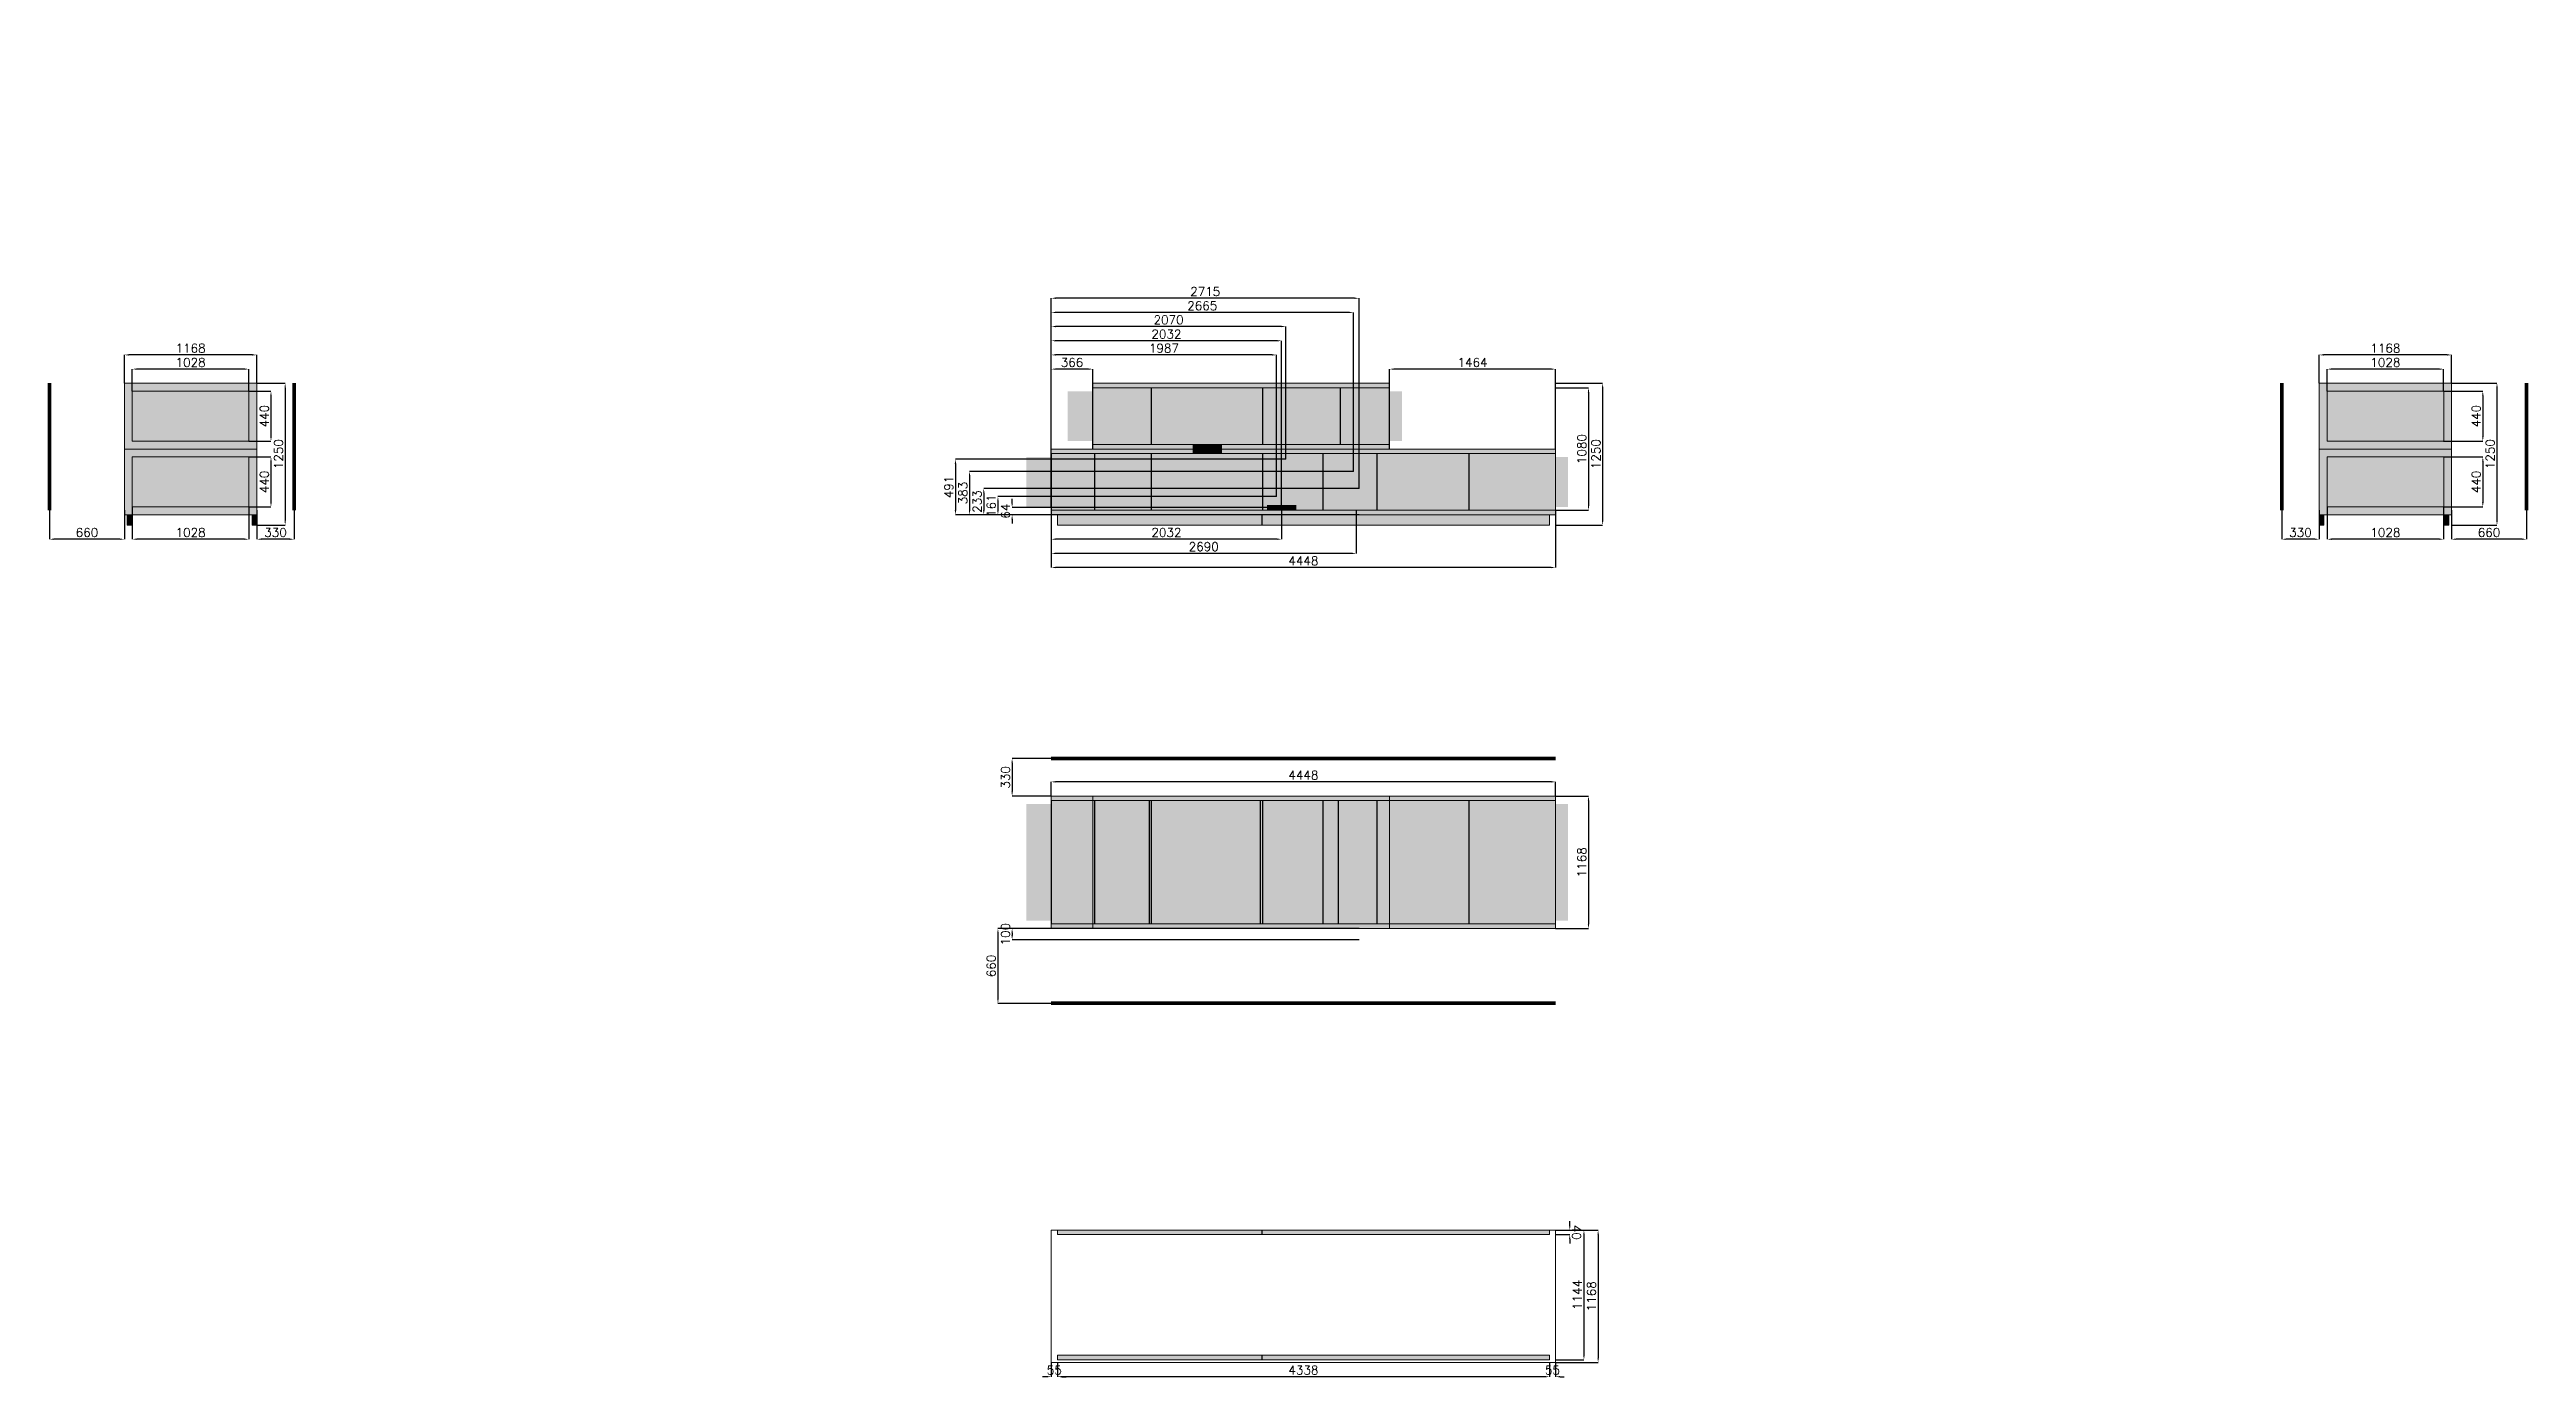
# Model space of a CAD drawing. Header units: millimetres. Extents: x -16854 to 21063, y -16371 to 10442.
# Drawn here: x -8834 to 13010, y -7647 to 4063 of the extents above; entities that cross this region are included whole.
import ezdxf
from ezdxf.enums import TextEntityAlignment as Align

# ---------------------------------------------------------------- set-up
doc = ezdxf.new("R2010")
doc.units = ezdxf.units.MM
doc.header["$MEASUREMENT"] = 0
doc.header["$XCLIPFRAME"] = 2
doc.linetypes.add('0', pattern=[0])
doc.layers.get('0').update_dxf_attribs({"lineweight": 0})
doc.layers.get('Defpoints').update_dxf_attribs({"lineweight": 0})
for name, color, linetype in [('Dimensions.Gen', 7, 'Continuous'), ('Dimensions.Med', 7, 'Continuous'), ('Dimensions.Service', 7, 'Continuous'), ('Hatch', 7, 'Continuous'), ('Separators', 7, 'Continuous')]:
    doc.layers.add(name, color=color, linetype=linetype)
doc.layers.add('Layer_10', color=7, linetype='Continuous', lineweight=0)
doc.styles.add('_TCW_TXTSTY_9', font='', dxfattribs={"height": 200.000015})
doc.styles.get("Standard").update_dxf_attribs({"font": 'TXT.SHX'})
doc.styles.add('Text_Style_11', font='ROMANS.SHX', dxfattribs={"width": 0.75})
doc.styles.get('_TCW_TXTSTY_9').set_extended_font_data('Times New Roman')
doc.dimstyles.get("Standard").update_dxf_attribs({"dimtxt": 77.333333, "dimasz": 38.666667, "dimexe": 0.18, "dimexo": 0.0625, "dimgap": 19.333333, "dimtad": 0, "dimtoh": 1, "dimdec": 4, "dimzin": 0, "dimdsep": 46, "dimtxsty": 'Standard', "dimcen": 0.09, "dimclrt": 1, "dimadec": 0, "dimazin": 0, "dimtfac": 1, "dimtdec": 4, "dimtix": 1, "dimtofl": 0, "dimtmove": 0, "dimatfit": 3, "dimfxl": 1, "dimtolj": 1, "dimtzin": 0, "dimarcsym": 0})
picture_1 = doc.add_image_def('image1.png', size_in_pixel=(1, 1))

msp = doc.modelspace()

# ---------------------------------------------------------------- blocks, each defined once
blk = doc.blocks.new('*D0')
at = {"color": 0, "lineweight": -2}
for p, q in [((0, 0), (0, -255)), ((2032, 0), (2032, -255)), ((1993, -255), (39, -255))]:
    blk.add_line(p, q, dxfattribs=at)
at = {"color": 0}
for points in [[(0, -255), (39, -249), (39, -261)], [(2032, -255), (1993, -261), (1993, -249)]]:
    blk.add_solid(points, dxfattribs=at)
at = {"layer": 'Defpoints'}
for p in [(0, 0), (2032, 0), (0, -255)]:
    blk.add_point(p, dxfattribs=at)
at = {"color": 1, "true_color": 0xff0000, "insert": (1016, -196), "char_height": 77.3, "attachment_point": 5}
blk.add_mtext('2032', dxfattribs=at)
blk = doc.blocks.new('*D1')
at = {"color": 0, "lineweight": -2}
for p, q in [((0, 0), (0, -380)), ((2690, 0), (2690, -380)), ((2651, -380), (39, -380))]:
    blk.add_line(p, q, dxfattribs=at)
at = {"color": 0}
for points in [[(0, -380), (39, -374), (39, -386)], [(2690, -380), (2651, -386), (2651, -374)]]:
    blk.add_solid(points, dxfattribs=at)
at = {"layer": 'Defpoints'}
for p in [(0, 0), (2690, 0), (0, -380)]:
    blk.add_point(p, dxfattribs=at)
at = {"color": 1, "true_color": 0xff0000, "insert": (1345, -321), "char_height": 77.3, "attachment_point": 5}
blk.add_mtext('2690', dxfattribs=at)
blk = doc.blocks.new('*D2')
at = {"color": 0, "lineweight": -2}
for p, q in [((0, 0), (0, -505)), ((4448, 0), (4448, -505)), ((4409, -505), (39, -505))]:
    blk.add_line(p, q, dxfattribs=at)
at = {"color": 0}
for points in [[(0, -505), (39, -499), (39, -511)], [(4448, -505), (4409, -511), (4409, -499)]]:
    blk.add_solid(points, dxfattribs=at)
at = {"layer": 'Defpoints'}
for p in [(0, 0), (4448, 0), (0, -505)]:
    blk.add_point(p, dxfattribs=at)
at = {"color": 1, "true_color": 0xff0000, "insert": (2224, -446), "char_height": 77.3, "attachment_point": 5}
blk.add_mtext('4448', dxfattribs=at)
blk = doc.blocks.new('*D3')
at = {"color": 0, "lineweight": -2}
for p, q in [((2984, 540), (2984, 1245)), ((4409, 1245), (3023, 1245)), ((4448, 540), (4448, 1245))]:
    blk.add_line(p, q, dxfattribs=at)
at = {"color": 0}
for points in [[(2984, 1245), (3023, 1251), (3023, 1239)], [(4448, 1245), (4409, 1239), (4409, 1251)]]:
    blk.add_solid(points, dxfattribs=at)
at = {"layer": 'Defpoints'}
for p in [(2984, 1245), (2984, 540), (4448, 540)]:
    blk.add_point(p, dxfattribs=at)
at = {"color": 1, "true_color": 0xff0000, "insert": (3716, 1304), "char_height": 77.3, "attachment_point": 5}
blk.add_mtext('1464', dxfattribs=at)
blk = doc.blocks.new('*D4')
at = {"color": 0, "lineweight": -2}
for p, q in [((0, 540), (0, 1245)), ((327, 1245), (39, 1245)), ((366, 540), (366, 1245))]:
    blk.add_line(p, q, dxfattribs=at)
at = {"color": 0}
for points in [[(0, 1245), (39, 1251), (39, 1239)], [(366, 1245), (327, 1239), (327, 1251)]]:
    blk.add_solid(points, dxfattribs=at)
at = {"layer": 'Defpoints'}
for p in [(0, 1245), (0, 540), (366, 540)]:
    blk.add_point(p, dxfattribs=at)
at = {"color": 1, "true_color": 0xff0000, "insert": (183, 1304), "char_height": 77.3, "attachment_point": 5}
blk.add_mtext('366', dxfattribs=at)
blk = doc.blocks.new('*D5')
at = {"color": 0, "lineweight": -2}
for p, q in [((0, 121), (0, 1370)), ((1949, 1370), (39, 1370)), ((1987, 121), (1987, 1370))]:
    blk.add_line(p, q, dxfattribs=at)
at = {"color": 0}
for points in [[(0, 1370), (39, 1376), (39, 1364)], [(1987, 1370), (1949, 1364), (1949, 1376)]]:
    blk.add_solid(points, dxfattribs=at)
at = {"layer": 'Defpoints'}
for p in [(0, 1370), (0, 121), (1987, 121)]:
    blk.add_point(p, dxfattribs=at)
at = {"color": 1, "true_color": 0xff0000, "insert": (994, 1429), "char_height": 77.3, "attachment_point": 5}
blk.add_mtext('1987', dxfattribs=at)
blk = doc.blocks.new('*D6')
at = {"color": 0, "lineweight": -2}
for p, q in [((0, 24), (0, 1495)), ((1993, 1495), (39, 1495)), ((2032, 24), (2032, 1495))]:
    blk.add_line(p, q, dxfattribs=at)
at = {"color": 0}
for points in [[(0, 1495), (39, 1501), (39, 1489)], [(2032, 1495), (1993, 1489), (1993, 1501)]]:
    blk.add_solid(points, dxfattribs=at)
at = {"layer": 'Defpoints'}
for p in [(0, 1495), (0, 24), (2032, 24)]:
    blk.add_point(p, dxfattribs=at)
at = {"color": 1, "true_color": 0xff0000, "insert": (1016, 1554), "char_height": 77.3, "attachment_point": 5}
blk.add_mtext('2032', dxfattribs=at)
blk = doc.blocks.new('*D7')
at = {"color": 0, "lineweight": -2}
for p, q in [((0, 451), (0, 1620)), ((2031, 1620), (39, 1620)), ((2070, 451), (2070, 1620))]:
    blk.add_line(p, q, dxfattribs=at)
at = {"color": 0}
for points in [[(0, 1620), (39, 1626), (39, 1614)], [(2070, 1620), (2031, 1614), (2031, 1626)]]:
    blk.add_solid(points, dxfattribs=at)
at = {"layer": 'Defpoints'}
for p in [(0, 1620), (0, 451), (2070, 451)]:
    blk.add_point(p, dxfattribs=at)
at = {"color": 1, "true_color": 0xff0000, "insert": (1035, 1679), "char_height": 77.3, "attachment_point": 5}
blk.add_mtext('2070', dxfattribs=at)
blk = doc.blocks.new('*D8')
at = {"color": 0, "lineweight": -2}
for p, q in [((0, 343), (0, 1745)), ((2626, 1745), (39, 1745)), ((2665, 343), (2665, 1745))]:
    blk.add_line(p, q, dxfattribs=at)
at = {"color": 0}
for points in [[(0, 1745), (39, 1751), (39, 1739)], [(2665, 1745), (2626, 1739), (2626, 1751)]]:
    blk.add_solid(points, dxfattribs=at)
at = {"layer": 'Defpoints'}
for p in [(0, 1745), (0, 343), (2665, 343)]:
    blk.add_point(p, dxfattribs=at)
at = {"color": 1, "true_color": 0xff0000, "insert": (1332, 1804), "char_height": 77.3, "attachment_point": 5}
blk.add_mtext('2665', dxfattribs=at)
blk = doc.blocks.new('*D9')
at = {"color": 0, "lineweight": -2}
for p, q in [((0, 193), (0, 1870)), ((2676, 1870), (39, 1870)), ((2715, 193), (2715, 1870))]:
    blk.add_line(p, q, dxfattribs=at)
at = {"color": 0}
for points in [[(0, 1870), (39, 1876), (39, 1864)], [(2715, 1870), (2676, 1864), (2676, 1876)]]:
    blk.add_solid(points, dxfattribs=at)
at = {"layer": 'Defpoints'}
for p in [(0, 1870), (0, 193), (2715, 193)]:
    blk.add_point(p, dxfattribs=at)
at = {"color": 1, "true_color": 0xff0000, "insert": (1358, 1929), "char_height": 77.3, "attachment_point": 5}
blk.add_mtext('2715', dxfattribs=at)
blk = doc.blocks.new('*D10')
at = {"color": 0, "lineweight": -2}
for p, q in [((-345, 63), (-345, 101)), ((2032, 24), (-345, 24)), ((2032, -40), (-345, -40)), ((-345, -79), (-345, -117))]:
    blk.add_line(p, q, dxfattribs=at)
at = {"color": 0}
for points in [[(-345, 24), (-339, 63), (-351, 63)], [(-345, -40), (-351, -79), (-339, -79)]]:
    blk.add_solid(points, dxfattribs=at)
at = {"layer": 'Defpoints'}
for p in [(2032, 24), (-345, -40), (2032, -40)]:
    blk.add_point(p, dxfattribs=at)
at = {"color": 1, "true_color": 0xff0000, "insert": (-404, -8), "char_height": 77.3, "attachment_point": 5, "rotation": 90}
blk.add_mtext('64', dxfattribs=at)
blk = doc.blocks.new('*D11')
at = {"color": 0, "lineweight": -2}
for p, q in [((1987, 121), (-470, 121)), ((-470, 82), (-470, -1)), ((1987, -40), (-470, -40))]:
    blk.add_line(p, q, dxfattribs=at)
at = {"color": 0}
for points in [[(-470, 121), (-464, 82), (-476, 82)], [(-470, -40), (-476, -1), (-464, -1)]]:
    blk.add_solid(points, dxfattribs=at)
at = {"layer": 'Defpoints'}
for p in [(1987, 121), (-470, -40), (1987, -40)]:
    blk.add_point(p, dxfattribs=at)
at = {"color": 1, "true_color": 0xff0000, "insert": (-529, 41), "char_height": 77.3, "attachment_point": 5, "rotation": 90}
blk.add_mtext('161', dxfattribs=at)
blk = doc.blocks.new('*D12')
at = {"color": 0, "lineweight": -2}
for p, q in [((2715, 193), (-595, 193)), ((-595, 154), (-595, -1)), ((2715, -40), (-595, -40))]:
    blk.add_line(p, q, dxfattribs=at)
at = {"color": 0}
for points in [[(-595, 193), (-589, 154), (-601, 154)], [(-595, -40), (-601, -1), (-589, -1)]]:
    blk.add_solid(points, dxfattribs=at)
at = {"layer": 'Defpoints'}
for p in [(2715, 193), (-595, -40), (2715, -40)]:
    blk.add_point(p, dxfattribs=at)
at = {"color": 1, "true_color": 0xff0000, "insert": (-654, 77), "char_height": 77.3, "attachment_point": 5, "rotation": 90}
blk.add_mtext('233', dxfattribs=at)
blk = doc.blocks.new('*D13')
at = {"color": 0, "lineweight": -2}
for p, q in [((2665, 343), (-720, 343)), ((-720, 304), (-720, -1)), ((2665, -40), (-720, -40))]:
    blk.add_line(p, q, dxfattribs=at)
at = {"color": 0}
for points in [[(-720, 343), (-714, 304), (-726, 304)], [(-720, -40), (-726, -1), (-714, -1)]]:
    blk.add_solid(points, dxfattribs=at)
at = {"layer": 'Defpoints'}
for p in [(2665, 343), (-720, -40), (2665, -40)]:
    blk.add_point(p, dxfattribs=at)
at = {"color": 1, "true_color": 0xff0000, "insert": (-779, 152), "char_height": 77.3, "attachment_point": 5, "rotation": 90}
blk.add_mtext('383', dxfattribs=at)
blk = doc.blocks.new('*D14')
at = {"color": 0, "lineweight": -2}
for p, q in [((2070, 451), (-845, 451)), ((-845, 412), (-845, -1)), ((2070, -40), (-845, -40))]:
    blk.add_line(p, q, dxfattribs=at)
at = {"color": 0}
for points in [[(-845, 451), (-839, 412), (-851, 412)], [(-845, -40), (-851, -1), (-839, -1)]]:
    blk.add_solid(points, dxfattribs=at)
at = {"layer": 'Defpoints'}
for p in [(2070, 451), (-845, -40), (2070, -40)]:
    blk.add_point(p, dxfattribs=at)
at = {"color": 1, "true_color": 0xff0000, "insert": (-904, 206), "char_height": 77.3, "attachment_point": 5, "rotation": 90}
blk.add_mtext('491', dxfattribs=at)
blk = doc.blocks.new('*D15')
at = {"color": 0, "lineweight": -2}
for p, q in [((4448, 1080), (4738, 1080)), ((4738, 1041), (4738, 39)), ((4448, 0), (4738, 0))]:
    blk.add_line(p, q, dxfattribs=at)
at = {"color": 0}
for points in [[(4738, 1080), (4744, 1041), (4732, 1041)], [(4738, 0), (4732, 39), (4744, 39)]]:
    blk.add_solid(points, dxfattribs=at)
at = {"layer": 'Defpoints'}
for p in [(4448, 1080), (4448, 0), (4738, 0)]:
    blk.add_point(p, dxfattribs=at)
at = {"color": 1, "true_color": 0xff0000, "insert": (4679, 540), "char_height": 77.3, "attachment_point": 5, "rotation": 90}
blk.add_mtext('1080', dxfattribs=at)
blk = doc.blocks.new('*D16')
at = {"color": 0, "lineweight": -2}
for p, q in [((4448, 1120), (4863, 1120)), ((4863, 1081), (4863, -91)), ((4448, -130), (4863, -130))]:
    blk.add_line(p, q, dxfattribs=at)
at = {"color": 0}
for points in [[(4863, 1120), (4869, 1081), (4857, 1081)], [(4863, -130), (4857, -91), (4869, -91)]]:
    blk.add_solid(points, dxfattribs=at)
at = {"layer": 'Defpoints'}
for p in [(4448, 1120), (4448, -130), (4863, -130)]:
    blk.add_point(p, dxfattribs=at)
at = {"color": 1, "true_color": 0xff0000, "insert": (4804, 495), "char_height": 77.3, "attachment_point": 5, "rotation": 90}
blk.add_mtext('1250', dxfattribs=at)
blk = doc.blocks.new('*D70')
at = {"color": 0, "lineweight": -2}
for p, q in [((0, -2520), (0, -2395)), ((4409, -2395), (39, -2395)), ((4448, -2520), (4448, -2395))]:
    blk.add_line(p, q, dxfattribs=at)
at = {"color": 0}
for points in [[(0, -2395), (39, -2388), (39, -2401)], [(4448, -2395), (4409, -2401), (4409, -2388)]]:
    blk.add_solid(points, dxfattribs=at)
at = {"layer": 'Defpoints'}
for p in [(0, -2395), (0, -2520), (4448, -2520)]:
    blk.add_point(p, dxfattribs=at)
at = {"color": 1, "true_color": 0xff0000, "insert": (2224, -2336), "char_height": 77.3, "attachment_point": 5}
blk.add_mtext('4448', dxfattribs=at)
blk = doc.blocks.new('*D71')
at = {"color": 0, "lineweight": -2}
for p, q in [((0, -2190), (-345, -2190)), ((-345, -2228), (-345, -2481)), ((0, -2520), (-345, -2520))]:
    blk.add_line(p, q, dxfattribs=at)
at = {"color": 0}
for points in [[(-345, -2190), (-339, -2228), (-351, -2228)], [(-345, -2520), (-351, -2481), (-339, -2481)]]:
    blk.add_solid(points, dxfattribs=at)
at = {"layer": 'Defpoints'}
for p in [(0, -2190), (-345, -2520), (0, -2520)]:
    blk.add_point(p, dxfattribs=at)
at = {"color": 1, "true_color": 0xff0000, "insert": (-404, -2355), "char_height": 77.3, "attachment_point": 5, "rotation": 90}
blk.add_mtext('330', dxfattribs=at)
blk = doc.blocks.new('*D72')
at = {"color": 0, "lineweight": -2}
for p, q in [((1987, -3688), (-345, -3688)), ((-345, -3726), (-345, -3749)), ((1987, -3788), (-345, -3788))]:
    blk.add_line(p, q, dxfattribs=at)
at = {"color": 0}
for points in [[(-345, -3688), (-339, -3726), (-351, -3726)], [(-345, -3788), (-351, -3749), (-339, -3749)]]:
    blk.add_solid(points, dxfattribs=at)
at = {"layer": 'Defpoints'}
for p in [(1987, -3688), (-345, -3788), (1987, -3788)]:
    blk.add_point(p, dxfattribs=at)
at = {"color": 1, "true_color": 0xff0000, "insert": (-404, -3738), "char_height": 77.3, "attachment_point": 5, "rotation": 90}
blk.add_mtext('100', dxfattribs=at)
blk = doc.blocks.new('*D73')
at = {"color": 0, "lineweight": -2}
for p, q in [((2070, -3688), (-345, -3688)), ((-345, -3726), (-345, -3749)), ((2070, -3788), (-345, -3788))]:
    blk.add_line(p, q, dxfattribs=at)
at = {"color": 0}
for points in [[(-345, -3688), (-339, -3726), (-351, -3726)], [(-345, -3788), (-351, -3749), (-339, -3749)]]:
    blk.add_solid(points, dxfattribs=at)
at = {"layer": 'Defpoints'}
for p in [(2070, -3688), (-345, -3788), (2070, -3788)]:
    blk.add_point(p, dxfattribs=at)
at = {"color": 1, "true_color": 0xff0000, "insert": (-404, -3738), "char_height": 77.3, "attachment_point": 5, "rotation": 90}
blk.add_mtext('100', dxfattribs=at)
blk = doc.blocks.new('*D74')
at = {"color": 0, "lineweight": -2}
for p, q in [((2032, -3688), (-345, -3688)), ((-345, -3726), (-345, -3749)), ((2032, -3788), (-345, -3788))]:
    blk.add_line(p, q, dxfattribs=at)
at = {"color": 0}
for points in [[(-345, -3688), (-339, -3726), (-351, -3726)], [(-345, -3788), (-351, -3749), (-339, -3749)]]:
    blk.add_solid(points, dxfattribs=at)
at = {"layer": 'Defpoints'}
for p in [(2032, -3688), (-345, -3788), (2032, -3788)]:
    blk.add_point(p, dxfattribs=at)
at = {"color": 1, "true_color": 0xff0000, "insert": (-404, -3738), "char_height": 77.3, "attachment_point": 5, "rotation": 90}
blk.add_mtext('100', dxfattribs=at)
blk = doc.blocks.new('*D75')
at = {"color": 0, "lineweight": -2}
for p, q in [((2665, -3688), (-345, -3688)), ((-345, -3726), (-345, -3749)), ((2665, -3788), (-345, -3788))]:
    blk.add_line(p, q, dxfattribs=at)
at = {"color": 0}
for points in [[(-345, -3688), (-339, -3726), (-351, -3726)], [(-345, -3788), (-351, -3749), (-339, -3749)]]:
    blk.add_solid(points, dxfattribs=at)
at = {"layer": 'Defpoints'}
for p in [(2665, -3688), (-345, -3788), (2665, -3788)]:
    blk.add_point(p, dxfattribs=at)
at = {"color": 1, "true_color": 0xff0000, "insert": (-404, -3738), "char_height": 77.3, "attachment_point": 5, "rotation": 90}
blk.add_mtext('100', dxfattribs=at)
blk = doc.blocks.new('*D76')
at = {"color": 0, "lineweight": -2}
for p, q in [((2715, -3688), (-345, -3688)), ((-345, -3726), (-345, -3749)), ((2715, -3788), (-345, -3788))]:
    blk.add_line(p, q, dxfattribs=at)
at = {"color": 0}
for points in [[(-345, -3688), (-339, -3726), (-351, -3726)], [(-345, -3788), (-351, -3749), (-339, -3749)]]:
    blk.add_solid(points, dxfattribs=at)
at = {"layer": 'Defpoints'}
for p in [(2715, -3688), (-345, -3788), (2715, -3788)]:
    blk.add_point(p, dxfattribs=at)
at = {"color": 1, "true_color": 0xff0000, "insert": (-404, -3738), "char_height": 77.3, "attachment_point": 5, "rotation": 90}
blk.add_mtext('100', dxfattribs=at)
blk = doc.blocks.new('*D77')
at = {"color": 0, "lineweight": -2}
for p, q in [((0, -3688), (-470, -3688)), ((-470, -3726), (-470, -4309)), ((0, -4348), (-470, -4348))]:
    blk.add_line(p, q, dxfattribs=at)
at = {"color": 0}
for points in [[(-470, -3688), (-464, -3726), (-476, -3726)], [(-470, -4348), (-476, -4309), (-464, -4309)]]:
    blk.add_solid(points, dxfattribs=at)
at = {"layer": 'Defpoints'}
for p in [(0, -3688), (-470, -4348), (0, -4348)]:
    blk.add_point(p, dxfattribs=at)
at = {"color": 1, "true_color": 0xff0000, "insert": (-529, -4018), "char_height": 77.3, "attachment_point": 5, "rotation": 90}
blk.add_mtext('660', dxfattribs=at)
blk = doc.blocks.new('*D78')
at = {"color": 0, "lineweight": -2}
for p, q in [((4448, -2520), (4738, -2520)), ((4738, -2558), (4738, -3649)), ((4448, -3688), (4738, -3688))]:
    blk.add_line(p, q, dxfattribs=at)
at = {"color": 0}
for points in [[(4738, -2520), (4744, -2558), (4732, -2558)], [(4738, -3688), (4732, -3649), (4744, -3649)]]:
    blk.add_solid(points, dxfattribs=at)
at = {"layer": 'Defpoints'}
for p in [(4448, -2520), (4448, -3688), (4738, -3688)]:
    blk.add_point(p, dxfattribs=at)
at = {"color": 1, "true_color": 0xff0000, "insert": (4679, -3104), "char_height": 77.3, "attachment_point": 5, "rotation": 90}
blk.add_mtext('1168', dxfattribs=at)
blk = doc.blocks.new('*D104')
at = {"color": 0, "lineweight": -2}
for p, q in [((12350, 0), (12350, -255)), ((13010, 0), (13010, -255)), ((12972, -255), (12389, -255))]:
    blk.add_line(p, q, dxfattribs=at)
at = {"color": 0}
for points in [[(12350, -255), (12389, -249), (12389, -261)], [(13010, -255), (12972, -261), (12972, -249)]]:
    blk.add_solid(points, dxfattribs=at)
at = {"layer": 'Defpoints'}
for p in [(12350, 0), (13010, 0), (12350, -255)]:
    blk.add_point(p, dxfattribs=at)
at = {"color": 1, "true_color": 0xff0000, "insert": (12680, -196), "char_height": 77.3, "attachment_point": 5}
blk.add_mtext('660', dxfattribs=at)
blk = doc.blocks.new('*D105')
at = {"color": 0, "lineweight": -2}
for p, q in [((11252, 30), (11252, -255)), ((12280, 30), (12280, -255)), ((12242, -255), (11291, -255))]:
    blk.add_line(p, q, dxfattribs=at)
at = {"color": 0}
for points in [[(11252, -255), (11291, -249), (11291, -261)], [(12280, -255), (12242, -261), (12242, -249)]]:
    blk.add_solid(points, dxfattribs=at)
at = {"layer": 'Defpoints'}
for p in [(11252, 30), (12280, 30), (11252, -255)]:
    blk.add_point(p, dxfattribs=at)
at = {"color": 1, "true_color": 0xff0000, "insert": (11766, -196), "char_height": 77.3, "attachment_point": 5}
blk.add_mtext('1028', dxfattribs=at)
blk = doc.blocks.new('*D106')
at = {"color": 0, "lineweight": -2}
for p, q in [((10852, 0), (10852, -255)), ((11182, 0), (11182, -255)), ((11144, -255), (10891, -255))]:
    blk.add_line(p, q, dxfattribs=at)
at = {"color": 0}
for points in [[(10852, -255), (10891, -249), (10891, -261)], [(11182, -255), (11144, -261), (11144, -249)]]:
    blk.add_solid(points, dxfattribs=at)
at = {"layer": 'Defpoints'}
for p in [(10852, 0), (11182, 0), (10852, -255)]:
    blk.add_point(p, dxfattribs=at)
at = {"color": 1, "true_color": 0xff0000, "insert": (11017, -196), "char_height": 77.3, "attachment_point": 5}
blk.add_mtext('330', dxfattribs=at)
blk = doc.blocks.new('*D107')
at = {"color": 0, "lineweight": -2}
for p, q in [((11252, 1050), (11252, 1245)), ((12242, 1245), (11291, 1245)), ((12280, 1050), (12280, 1245))]:
    blk.add_line(p, q, dxfattribs=at)
at = {"color": 0}
for points in [[(11252, 1245), (11291, 1251), (11291, 1239)], [(12280, 1245), (12242, 1239), (12242, 1251)]]:
    blk.add_solid(points, dxfattribs=at)
at = {"layer": 'Defpoints'}
for p in [(11252, 1245), (11252, 1050), (12280, 1050)]:
    blk.add_point(p, dxfattribs=at)
at = {"color": 1, "true_color": 0xff0000, "insert": (11766, 1304), "char_height": 77.3, "attachment_point": 5}
blk.add_mtext('1028', dxfattribs=at)
blk = doc.blocks.new('*D108')
at = {"color": 0, "lineweight": -2}
for p, q in [((11182, 1120), (11182, 1370)), ((12312, 1370), (11221, 1370)), ((12350, 1120), (12350, 1370))]:
    blk.add_line(p, q, dxfattribs=at)
at = {"color": 0}
for points in [[(11182, 1370), (11221, 1376), (11221, 1364)], [(12350, 1370), (12312, 1364), (12312, 1376)]]:
    blk.add_solid(points, dxfattribs=at)
at = {"layer": 'Defpoints'}
for p in [(11182, 1370), (11182, 1120), (12350, 1120)]:
    blk.add_point(p, dxfattribs=at)
at = {"color": 1, "true_color": 0xff0000, "insert": (11766, 1429), "char_height": 77.3, "attachment_point": 5}
blk.add_mtext('1168', dxfattribs=at)
blk = doc.blocks.new('*D109')
at = {"color": 0, "lineweight": -2}
for p, q in [((12280, 1050), (12625, 1050)), ((12625, 1011), (12625, 649)), ((12280, 610), (12625, 610))]:
    blk.add_line(p, q, dxfattribs=at)
at = {"color": 0}
for points in [[(12625, 1050), (12632, 1011), (12619, 1011)], [(12625, 610), (12619, 649), (12632, 649)]]:
    blk.add_solid(points, dxfattribs=at)
at = {"layer": 'Defpoints'}
for p in [(12280, 1050), (12280, 610), (12625, 610)]:
    blk.add_point(p, dxfattribs=at)
at = {"color": 1, "true_color": 0xff0000, "insert": (12566, 830), "char_height": 77.3, "attachment_point": 5, "rotation": 90}
blk.add_mtext('440', dxfattribs=at)
blk = doc.blocks.new('*D110')
at = {"color": 0, "lineweight": -2}
for p, q in [((12280, 470), (12625, 470)), ((12625, 431), (12625, 69)), ((12280, 30), (12625, 30))]:
    blk.add_line(p, q, dxfattribs=at)
at = {"color": 0}
for points in [[(12625, 470), (12632, 431), (12619, 431)], [(12625, 30), (12619, 69), (12632, 69)]]:
    blk.add_solid(points, dxfattribs=at)
at = {"layer": 'Defpoints'}
for p in [(12280, 470), (12280, 30), (12625, 30)]:
    blk.add_point(p, dxfattribs=at)
at = {"color": 1, "true_color": 0xff0000, "insert": (12566, 250), "char_height": 77.3, "attachment_point": 5, "rotation": 90}
blk.add_mtext('440', dxfattribs=at)
blk = doc.blocks.new('*D111')
at = {"color": 0, "lineweight": -2}
for p, q in [((12350, 1120), (12750, 1120)), ((12750, 1081), (12750, -91)), ((12350, -130), (12750, -130))]:
    blk.add_line(p, q, dxfattribs=at)
at = {"color": 0}
for points in [[(12750, 1120), (12757, 1081), (12744, 1081)], [(12750, -130), (12744, -91), (12757, -91)]]:
    blk.add_solid(points, dxfattribs=at)
at = {"layer": 'Defpoints'}
for p in [(12350, 1120), (12350, -130), (12750, -130)]:
    blk.add_point(p, dxfattribs=at)
at = {"color": 1, "true_color": 0xff0000, "insert": (12691, 495), "char_height": 77.3, "attachment_point": 5, "rotation": 90}
blk.add_mtext('1250', dxfattribs=at)
blk = doc.blocks.new('*D147')
at = {"color": 0, "lineweight": -2}
for p, q in [((-7006, 0), (-7006, -255)), ((-6676, 0), (-6676, -255)), ((-6715, -255), (-6967, -255))]:
    blk.add_line(p, q, dxfattribs=at)
at = {"color": 0}
for points in [[(-7006, -255), (-6967, -249), (-6967, -261)], [(-6676, -255), (-6715, -261), (-6715, -249)]]:
    blk.add_solid(points, dxfattribs=at)
at = {"layer": 'Defpoints'}
for p in [(-7006, 0), (-6676, 0), (-7006, -255)]:
    blk.add_point(p, dxfattribs=at)
at = {"color": 1, "true_color": 0xff0000, "insert": (-6841, -196), "char_height": 77.3, "attachment_point": 5}
blk.add_mtext('330', dxfattribs=at)
blk = doc.blocks.new('*D148')
at = {"color": 0, "lineweight": -2}
for p, q in [((-8104, 30), (-8104, -255)), ((-7076, 30), (-7076, -255)), ((-7115, -255), (-8065, -255))]:
    blk.add_line(p, q, dxfattribs=at)
at = {"color": 0}
for points in [[(-8104, -255), (-8065, -249), (-8065, -261)], [(-7076, -255), (-7115, -261), (-7115, -249)]]:
    blk.add_solid(points, dxfattribs=at)
at = {"layer": 'Defpoints'}
for p in [(-8104, 30), (-7076, 30), (-8104, -255)]:
    blk.add_point(p, dxfattribs=at)
at = {"color": 1, "true_color": 0xff0000, "insert": (-7590, -196), "char_height": 77.3, "attachment_point": 5}
blk.add_mtext('1028', dxfattribs=at)
blk = doc.blocks.new('*D149')
at = {"color": 0, "lineweight": -2}
for p, q in [((-8834, 0), (-8834, -255)), ((-8174, 0), (-8174, -255)), ((-8213, -255), (-8795, -255))]:
    blk.add_line(p, q, dxfattribs=at)
at = {"color": 0}
for points in [[(-8834, -255), (-8795, -249), (-8795, -261)], [(-8174, -255), (-8213, -261), (-8213, -249)]]:
    blk.add_solid(points, dxfattribs=at)
at = {"layer": 'Defpoints'}
for p in [(-8834, 0), (-8174, 0), (-8834, -255)]:
    blk.add_point(p, dxfattribs=at)
at = {"color": 1, "true_color": 0xff0000, "insert": (-8504, -196), "char_height": 77.3, "attachment_point": 5}
blk.add_mtext('660', dxfattribs=at)
blk = doc.blocks.new('*D150')
at = {"color": 0, "lineweight": -2}
for p, q in [((-8104, 1050), (-8104, 1245)), ((-7115, 1245), (-8065, 1245)), ((-7076, 1050), (-7076, 1245))]:
    blk.add_line(p, q, dxfattribs=at)
at = {"color": 0}
for points in [[(-8104, 1245), (-8065, 1251), (-8065, 1239)], [(-7076, 1245), (-7115, 1239), (-7115, 1251)]]:
    blk.add_solid(points, dxfattribs=at)
at = {"layer": 'Defpoints'}
for p in [(-8104, 1245), (-8104, 1050), (-7076, 1050)]:
    blk.add_point(p, dxfattribs=at)
at = {"color": 1, "true_color": 0xff0000, "insert": (-7590, 1304), "char_height": 77.3, "attachment_point": 5}
blk.add_mtext('1028', dxfattribs=at)
blk = doc.blocks.new('*D151')
at = {"color": 0, "lineweight": -2}
for p, q in [((-8174, 1120), (-8174, 1370)), ((-7045, 1370), (-8135, 1370)), ((-7006, 1120), (-7006, 1370))]:
    blk.add_line(p, q, dxfattribs=at)
at = {"color": 0}
for points in [[(-8174, 1370), (-8135, 1376), (-8135, 1364)], [(-7006, 1370), (-7045, 1364), (-7045, 1376)]]:
    blk.add_solid(points, dxfattribs=at)
at = {"layer": 'Defpoints'}
for p in [(-8174, 1370), (-8174, 1120), (-7006, 1120)]:
    blk.add_point(p, dxfattribs=at)
at = {"color": 1, "true_color": 0xff0000, "insert": (-7590, 1429), "char_height": 77.3, "attachment_point": 5}
blk.add_mtext('1168', dxfattribs=at)
blk = doc.blocks.new('*D152')
at = {"color": 0, "lineweight": -2}
for p, q in [((-7076, 1050), (-6881, 1050)), ((-6881, 1011), (-6881, 649)), ((-7076, 610), (-6881, 610))]:
    blk.add_line(p, q, dxfattribs=at)
at = {"color": 0}
for points in [[(-6881, 1050), (-6875, 1011), (-6887, 1011)], [(-6881, 610), (-6887, 649), (-6875, 649)]]:
    blk.add_solid(points, dxfattribs=at)
at = {"layer": 'Defpoints'}
for p in [(-7076, 1050), (-7076, 610), (-6881, 610)]:
    blk.add_point(p, dxfattribs=at)
at = {"color": 1, "true_color": 0xff0000, "insert": (-6940, 830), "char_height": 77.3, "attachment_point": 5, "rotation": 90}
blk.add_mtext('440', dxfattribs=at)
blk = doc.blocks.new('*D153')
at = {"color": 0, "lineweight": -2}
for p, q in [((-7076, 470), (-6881, 470)), ((-6881, 431), (-6881, 69)), ((-7076, 30), (-6881, 30))]:
    blk.add_line(p, q, dxfattribs=at)
at = {"color": 0}
for points in [[(-6881, 470), (-6875, 431), (-6887, 431)], [(-6881, 30), (-6887, 69), (-6875, 69)]]:
    blk.add_solid(points, dxfattribs=at)
at = {"layer": 'Defpoints'}
for p in [(-7076, 470), (-7076, 30), (-6881, 30)]:
    blk.add_point(p, dxfattribs=at)
at = {"color": 1, "true_color": 0xff0000, "insert": (-6940, 250), "char_height": 77.3, "attachment_point": 5, "rotation": 90}
blk.add_mtext('440', dxfattribs=at)
blk = doc.blocks.new('*D154')
at = {"color": 0, "lineweight": -2}
for p, q in [((-7006, 1120), (-6756, 1120)), ((-6756, 1081), (-6756, -91)), ((-7006, -130), (-6756, -130))]:
    blk.add_line(p, q, dxfattribs=at)
at = {"color": 0}
for points in [[(-6756, 1120), (-6750, 1081), (-6762, 1081)], [(-6756, -130), (-6762, -91), (-6750, -91)]]:
    blk.add_solid(points, dxfattribs=at)
at = {"layer": 'Defpoints'}
for p in [(-7006, 1120), (-7006, -130), (-6756, -130)]:
    blk.add_point(p, dxfattribs=at)
at = {"color": 1, "true_color": 0xff0000, "insert": (-6815, 495), "char_height": 77.3, "attachment_point": 5, "rotation": 90}
blk.add_mtext('1250', dxfattribs=at)
blk = doc.blocks.new('*D190')
at = {"color": 0, "lineweight": -2}
for p, q in [((4354, -7640), (4316, -7640)), ((4393, -7516), (4393, -7641)), ((4448, -7516), (4448, -7641)), ((4487, -7640), (4525, -7640))]:
    blk.add_line(p, q, dxfattribs=at)
at = {"color": 0}
for points in [[(4393, -7640), (4354, -7634), (4354, -7647)], [(4448, -7640), (4487, -7647), (4487, -7634)]]:
    blk.add_solid(points, dxfattribs=at)
at = {"layer": 'Defpoints'}
for p in [(4393, -7515), (4393, -7640), (4448, -7515)]:
    blk.add_point(p, dxfattribs=at)
at = {"color": 1, "true_color": 0xff0000, "insert": (4420, -7582), "char_height": 77.3, "attachment_point": 5}
blk.add_mtext('55', dxfattribs=at)
blk = doc.blocks.new('*D191')
at = {"color": 0, "lineweight": -2}
for p, q in [((55, -7516), (55, -7641)), ((4354, -7640), (94, -7640)), ((4393, -7516), (4393, -7641))]:
    blk.add_line(p, q, dxfattribs=at)
at = {"color": 0}
for points in [[(55, -7640), (94, -7634), (94, -7647)], [(4393, -7640), (4354, -7647), (4354, -7634)]]:
    blk.add_solid(points, dxfattribs=at)
at = {"layer": 'Defpoints'}
for p in [(55, -7515), (55, -7640), (4393, -7515)]:
    blk.add_point(p, dxfattribs=at)
at = {"color": 1, "true_color": 0xff0000, "insert": (2224, -7582), "char_height": 77.3, "attachment_point": 5}
blk.add_mtext('4338', dxfattribs=at)
blk = doc.blocks.new('*D192')
at = {"color": 0, "lineweight": -2}
for p, q in [((-39, -7640), (-77, -7640)), ((0, -7516), (0, -7641)), ((55, -7516), (55, -7641)), ((94, -7640), (132, -7640))]:
    blk.add_line(p, q, dxfattribs=at)
at = {"color": 0}
for points in [[(0, -7640), (-39, -7634), (-39, -7647)], [(55, -7640), (94, -7647), (94, -7634)]]:
    blk.add_solid(points, dxfattribs=at)
at = {"layer": 'Defpoints'}
for p in [(0, -7515), (0, -7640), (55, -7515)]:
    blk.add_point(p, dxfattribs=at)
at = {"color": 1, "true_color": 0xff0000, "insert": (27, -7582), "char_height": 77.3, "attachment_point": 5}
blk.add_mtext('55', dxfattribs=at)
blk = doc.blocks.new('*D193')
at = {"color": 0, "lineweight": -2}
for p, q in [((4573, -6309), (4573, -6270)), ((4448, -6347), (4573, -6347)), ((4448, -6387), (4573, -6387)), ((4573, -6426), (4573, -6465))]:
    blk.add_line(p, q, dxfattribs=at)
at = {"color": 0}
for points in [[(4573, -6347), (4579, -6309), (4567, -6309)], [(4573, -6387), (4567, -6426), (4579, -6426)]]:
    blk.add_solid(points, dxfattribs=at)
at = {"layer": 'Defpoints'}
for p in [(4448, -6347), (4448, -6387), (4573, -6347)]:
    blk.add_point(p, dxfattribs=at)
at = {"color": 1, "true_color": 0xff0000, "insert": (4632, -6367), "char_height": 77.3, "attachment_point": 5, "rotation": 270}
blk.add_mtext('40', dxfattribs=at)
blk = doc.blocks.new('*D194')
at = {"color": 0, "lineweight": -2}
for p, q in [((4448, -6347), (4698, -6347)), ((4698, -6386), (4698, -7453)), ((4448, -7491), (4698, -7491))]:
    blk.add_line(p, q, dxfattribs=at)
at = {"color": 0}
for points in [[(4698, -6347), (4704, -6386), (4692, -6386)], [(4698, -7491), (4692, -7453), (4704, -7453)]]:
    blk.add_solid(points, dxfattribs=at)
at = {"layer": 'Defpoints'}
for p in [(4448, -6347), (4448, -7491), (4698, -7491)]:
    blk.add_point(p, dxfattribs=at)
at = {"color": 1, "true_color": 0xff0000, "insert": (4640, -6919), "char_height": 77.3, "attachment_point": 5, "rotation": 90}
blk.add_mtext('1144', dxfattribs=at)
blk = doc.blocks.new('*D195')
at = {"color": 0, "lineweight": -2}
for p, q in [((4448, -6347), (4823, -6347)), ((4823, -6386), (4823, -7477)), ((4448, -7515), (4823, -7515))]:
    blk.add_line(p, q, dxfattribs=at)
at = {"color": 0}
for points in [[(4823, -6347), (4829, -6386), (4817, -6386)], [(4823, -7515), (4817, -7477), (4829, -7477)]]:
    blk.add_solid(points, dxfattribs=at)
at = {"layer": 'Defpoints'}
for p in [(4448, -6347), (4448, -7515), (4823, -7515)]:
    blk.add_point(p, dxfattribs=at)
at = {"color": 1, "true_color": 0xff0000, "insert": (4764, -6931), "char_height": 77.3, "attachment_point": 5, "rotation": 90}
blk.add_mtext('1168', dxfattribs=at)
blk = doc.blocks.new('block_2')
at = {"layer": 'Layer_10', "lineweight": 0}
blk.add_open_spline([(133.81, 58.08), (137.46, 58.08), (139.8, 57.63), (142.79, 56.65), (142.79, 56.65), (145.46, 59.44), (145.46, 59.44), (141.91, 60.36), (138.16, 60.79), (134.09, 60.79), (124.4, 60.79), (116.41, 58.14), (114.9, 54.46), (113.56, 51.21), (117.85, 49.37), (124.64, 46.77), (130.47, 44.55), (134.4, 43.19), (133.44, 40.87), (132.46, 38.49), (127.41, 36.8), (121.24, 36.8), (117.02, 36.8), (114.49, 37.42), (110.94, 38.84), (110.94, 38.84), (108.01, 35.72), (108.01, 35.72), (111.29, 34.48), (115.8, 33.82), (120.56, 33.82), (130.95, 33.82), (139.77, 36.8), (141.47, 40.92), (142.92, 44.44), (138.25, 46.39), (130.71, 49.2), (125.47, 51.15), (121.92, 52.4), (122.8, 54.57), (123.63, 56.57), (128.33, 58.08), (133.81, 58.08)], degree=3, knots=[0, 0, 0, 0, 1, 1, 1, 2, 2, 2, 3, 3, 3, 4, 4, 4, 5, 5, 5, 6, 6, 6, 7, 7, 7, 8, 8, 8, 9, 9, 9, 10, 10, 10, 11, 11, 11, 12, 12, 12, 13, 13, 13, 14, 14, 14, 14], dxfattribs=at)
blk = doc.blocks.new('block_3')
at = {"layer": 'Layer_10', "lineweight": 0}
blk.add_open_spline([(101.81, 78.47), (97.26, 75.65), (93.26, 72.32), (89.92, 68.73), (89.92, 68.73), (90.51, 67.79), (90.51, 67.79), (92.7, 69.6), (95.01, 71.38), (97.59, 72.85), (116.21, 83.49), (138.5, 83.76), (145.61, 70.64), (147.2, 67.7), (147.93, 64.39), (147.89, 60.89), (147.89, 60.89), (148.86, 60.67), (148.86, 60.67), (150.3, 66.33), (149.98, 71.79), (147.54, 76.34), (140.77, 88.97), (120.23, 89.92), (101.81, 78.47)], degree=3, knots=[0, 0, 0, 0, 1, 1, 1, 2, 2, 2, 3, 3, 3, 4, 4, 4, 5, 5, 5, 6, 6, 6, 7, 7, 7, 8, 8, 8, 8], dxfattribs=at)
blk = doc.blocks.new('block_4')
at = {"layer": 'Layer_10', "lineweight": 0}
blk.add_open_spline([(119.18, 60.36), (119.18, 60.36), (114.1, 57.71), (114.1, 57.71), (114.1, 57.71), (104.99, 57.71), (104.99, 57.71), (104.99, 57.71), (95.38, 34.42), (95.38, 34.42), (95.38, 34.42), (87.09, 34.42), (87.09, 34.42), (87.09, 34.42), (96.7, 57.71), (96.7, 57.71), (96.7, 57.71), (87.78, 57.71), (87.78, 57.71), (87.78, 57.71), (63.68, 34.42), (63.68, 34.42), (63.68, 34.42), (54.55, 34.42), (54.55, 34.42), (54.55, 34.42), (49.95, 60.36), (49.95, 60.36), (49.95, 60.36), (63.8, 60.36), (63.8, 60.36), (63.8, 60.36), (62.74, 57.71), (62.74, 57.71), (62.74, 57.71), (58.93, 57.71), (58.93, 57.71), (58.93, 57.71), (60.27, 37.07), (60.27, 37.07), (60.28, 37.09), (82.11, 60.36), (82.11, 60.36), (82.11, 60.36), (119.18, 60.36), (119.18, 60.36)], degree=3, knots=[0, 0, 0, 0, 1, 1, 1, 2, 2, 2, 3, 3, 3, 4, 4, 4, 5, 5, 5, 6, 6, 6, 7, 7, 7, 8, 8, 8, 9, 9, 9, 10, 10, 10, 11, 11, 11, 12, 12, 12, 13, 13, 13, 14, 14, 14, 15, 15, 15, 15], dxfattribs=at)
blk = doc.blocks.new('tabelka_2', base_point=(-23321, -22722))
at = {"linetype": 'Continuous'}
for p, q in [((-23321, -22722), (-23321, 24161)), ((42979, -22722), (42979, 24161)), ((-21268, 8928), (-21268, 22740)), ((-21268, 22740), (40611, 22740)), ((11487, 22740), (11250, 22425)), ((11723, 22425), (11487, 22740)), ((40611, -21775), (40611, 22740)), ((-20479, 8928), (-20479, 22425)), ((-16533, 22425), (-16533, 21951)), ((-12586, 22425), (-12586, 21951)), ((-8640, 22425), (-8640, 21951)), ((-4694, 22425), (-4694, 21951)), ((-747, 22425), (-747, 21951)), ((3199, 22425), (3199, 21951)), ((7146, 22425), (7146, 21951)), ((11092, 22425), (11092, 21951)), ((11250, 22425), (11723, 22425)), ((15038, 22425), (15038, 21951)), ((18985, 22425), (18985, 21951)), ((22931, 22425), (22931, 21951)), ((26877, 22425), (26877, 21951)), ((30824, 22425), (30824, 21951)), ((34770, 22425), (34770, 21951)), ((38717, 22425), (38717, 21951)), ((-20479, 21951), (39822, 21951)), ((39822, -20986), (39822, 21951)), ((-20479, 18478), (-20953, 18478)), ((40295, 18478), (39822, 18478)), ((-20479, 14532), (-20953, 14532)), ((40295, 14532), (39822, 14532)), ((-20479, 10586), (-20953, 10586)), ((40295, 10586), (39822, 10586)), ((-21268, 8928), (-20637, 8928)), ((-20006, 8297), (-20006, -6542)), ((40295, 6639), (39822, 6639)), ((40295, 2693), (39822, 2693)), ((-23321, 720), (-21268, 720)), ((40295, -1254), (39822, -1254)), ((40295, -5200), (39822, -5200)), ((-20637, -7173), (-21268, -7173)), ((-21268, -21775), (-21268, -7173)), ((-20479, -20986), (-20479, -7173)), ((-20479, -9146), (-20953, -9146)), ((40295, -9146), (39822, -9146)), ((39822, -12027), (39822, -20986)), ((-20479, -13093), (-20953, -13093)), ((40295, -13093), (39822, -13093)), ((23589, -14395), (23589, -20986)), ((23589, -14395), (39822, -14395)), ((30062, -14394), (30062, -16048)), ((35270, -15775), (35270, -14395)), ((39822, -14395), (39822, -20986)), ((35270, -15776), (35270, -20986)), ((25483, -16048), (25483, -20986)), ((26646, -16047), (26646, -20986)), ((28116, -16048), (28116, -20984)), ((35270, -16048), (39822, -16048)), ((37546, -16048), (37546, -17230)), ((23589, -16605), (35270, -16605)), ((24258, -16605), (24258, -20986)), ((-20479, -17039), (-20953, -17039)), ((40295, -17039), (39822, -17039)), ((23589, -17230), (35270, -17230)), ((23589, -17856), (35270, -17856)), ((23589, -18482), (35270, -18517)), ((23589, -19108), (35270, -19108)), ((23589, -19734), (35270, -19734)), ((23589, -20360), (35270, -20360)), ((-20953, -20986), (40295, -20986)), ((-20479, -20986), (-20479, -21459)), ((-16533, -20986), (-16533, -21459)), ((-12586, -20986), (-12586, -21459)), ((-8640, -20986), (-8640, -21459)), ((-4694, -20986), (-4694, -21459)), ((-747, -20986), (-747, -21459)), ((3199, -20986), (3199, -21459)), ((7146, -20986), (7146, -21459)), ((11092, -20986), (11092, -21459)), ((15038, -20986), (15038, -21459)), ((15512, -20986), (39822, -20986)), ((18985, -20986), (18985, -21459)), ((22931, -20986), (22931, -21459)), ((26877, -20986), (26877, -21459)), ((30824, -20986), (30824, -21459)), ((34770, -20986), (34770, -21459)), ((11250, -21459), (11487, -21775)), ((11723, -21459), (11250, -21459)), ((11487, -21775), (11723, -21459)), ((-21268, -21775), (40611, -21775))]:
    blk.add_line(p, q, dxfattribs=at)
at = {"color": 7, "linetype": 'Continuous'}
for p, q in [((-23321, 24161), (42979, 24161)), ((-23321, -22722), (42979, -22722))]:
    blk.add_line(p, q, dxfattribs=at)
at = {"color": 7}
blk.add_lwpolyline([(35270, -16048), (23589, -16048), (23589, -20986), (35270, -20986)], close=True, dxfattribs=at)
at = {"linetype": 'Continuous'}
for centre in [(-21426, 7034), (-21426, -5595)]:
    blk.add_circle(centre, 395, dxfattribs=at)
for centre, start, end in [((-20637, 8297), 0, 90), ((-20637, -6542), 270, 0)]:
    blk.add_arc(centre, 631, start, end, dxfattribs=at)
at = {"layer": 'Layer_10', "xscale": 41.02727891039103, "yscale": 41.02727891050017, "zscale": 41.02727891050344}
for name in ['block_3', 'block_4', 'block_2']:
    blk.add_blockref(name, (33484, -21548), dxfattribs=at)
at = {"linetype": 'Continuous', "style": 'Text_Style_11', "oblique": 15}
for s, height, width, p, p2 in [('1', 229, 1.590184, (-19058, 22302), (-18869, 22302)), ('2', 229, 1.019349, (-14796, 22302), (-14607, 22302)), ('3', 229, 1.019349, (-10850, 22302), (-10661, 22302)), ('4', 229, 0.969625, (-6904, 22302), (-6714, 22302)), ('5', 229, 1.019349, (-2799, 22302), (-2610, 22302)), ('6', 229, 1.019349, (1147, 22302), (1336, 22302)), ('7', 229, 1.019349, (4936, 22302), (5125, 22302)), ('8', 229, 1.019349, (8882, 22302), (9071, 22302)), ('9', 229, 1.089167, (12986, 22302), (13176, 22302)), ('10', 228.7, 0.940937, (16775, 22302), (17154, 22302)), ('11', 228.7, 1.12779, (20721, 22302), (21100, 22302)), ('12', 228.7, 0.940937, (24510, 22302), (24888, 22302)), ('13', 228.7, 0.940937, (28614, 22302), (28993, 22302)), ('14', 228.7, 0.919182, (32560, 22302), (32939, 22302)), ('15', 228.7, 0.940937, (36349, 22302), (36728, 22302)), ('L', 229, 1.089167, (40137, 20408), (40327, 20408)), ('L', 229, 1.089167, (-20953, 20250), (-20763, 20250)), ('K', 229, 0.969625, (40137, 16304), (40327, 16304)), ('K', 229, 0.969625, (-20953, 16146), (-20763, 16146)), ('J', 229, 1.445622, (-20953, 12199), (-20763, 12199)), ('J', 229, 1.445622, (40137, 12199), (40327, 12199)), ('H', 229, 0.969625, (40137, 8253), (40327, 8253)), ('G', 229, 0.969625, (40137, 4464), (40327, 4464)), ('F', 229, 1.019349, (40137, 365), (40327, 365)), ('E', 229, 1.019349, (40137, -3424), (40327, -3424)), ('D', 229, 0.969625, (40137, -7055), (40327, -7055)), ('C', 229, 0.969625, (-20953, -11479), (-20763, -11479)), ('C', 229, 0.969625, (40137, -11475), (40327, -11475)), ('B', 229, 0.969625, (-20953, -15583), (-20763, -15583)), ('B', 229, 0.969625, (40137, -15579), (40327, -15579)), ('A', 229, 1.013101, (-20951, -19530), (-20763, -19530)), ('A', 229, 1.013101, (40139, -19525), (40327, -19525)), ('1', 229, 1.590184, (-18757, -21424), (-18567, -21424)), ('2', 229, 1.019349, (-14810, -21424), (-14621, -21424)), ('3', 229, 1.019349, (-10864, -21424), (-10674, -21424)), ('4', 229, 0.969625, (-6917, -21424), (-6728, -21424)), ('5', 229, 1.019349, (-2813, -21424), (-2624, -21424)), ('6', 229, 1.019349, (1133, -21424), (1323, -21424)), ('7', 229, 1.019349, (4922, -21424), (5111, -21424)), ('8', 229, 1.019349, (8868, -21424), (9058, -21424)), ('9', 229, 1.089167, (12972, -21424), (13162, -21424)), ('10', 228.7, 0.940937, (16761, -21424), (17140, -21424)), ('11', 228.7, 1.12779, (20707, -21424), (21086, -21424)), ('12', 228.7, 0.940937, (24496, -21424), (24875, -21424)), ('13', 228.7, 0.940937, (28600, -21424), (28979, -21424)), ('14', 228.7, 0.919182, (32546, -21424), (32925, -21424)), ('15', 228.7, 0.940937, (36335, -21424), (36714, -21424)), ('VTS CadMerger', 121.98, 1.527474, (37637, -21209), (39733, -21209))]:
    blk.add_text(s, height=height, dxfattribs=dict(at, width=width)).set_placement(p, p2, align=Align.FIT)
at = {"color": 7, "linetype": 'Continuous', "style": '_TCW_TXTSTY_9'}
for s, p in [('AHU: Size VVS040 FRMCHWV/FVMR cd', (30171, -15265)), ('2631340', (23964, -15296)), ('Si', (35415, -16647))]:
    blk.add_text(s, height=200, dxfattribs=at).set_placement(p, align=Align.TOP_LEFT)
at = {"color": 7, "char_height": 200, "width": 3107.78, "attachment_point": 1, "style": 'Text_Style_11'}
for s, insert in [('Project Name:', (23684, -14482)), ('Unit Type:', (30172, -14480)), ('Design Tag:', (35356, -14480)), ('Revision', (23902, -16221)), ('Date', (25691, -16241)), ('By', (27207, -16239)), ('Comments', (30822, -16262)), ('Units:', (35382, -16117)), ('Scale:', (37639, -16141)), ('01', (23827, -16838)), ('02', (23827, -17464)), ('03', (23827, -18090)), ('04', (23827, -18716)), ('05', (23827, -19341)), ('06', (23827, -19967)), ('07', (23827, -20593))]:
    blk.add_mtext(s, dxfattribs=dict(at, insert=insert))
at = {"color": 7, "linetype": '0'}
image = blk.add_image(picture_1, insert=(35270, -20986), size_in_units=(4551, 3755), dxfattribs=at)
image.set_boundary_path([(0.5, 0.5), (-0.5, 0.5), (-0.5, -0.5), (0.5, -0.5), (0.5, 0.5)])

# ---------------------------------------------------------------- dimensions: what is measured, and where the dimension line sits
at = {"layer": 'Dimensions.Gen'}
for p1, p2, distance, text, picture, middle in [((-7076.04836, 610), (-7076.04836, 1050), -195, '440', '*D152', (-6881.04836, 4063.02418)), ((-7006.04836, -130), (-7006.04836, 1120), -250, '1250', '*D154', (-6756.04836, 4063.02418)), ((-7076.04836, 30), (-7076.04836, 470), -195, '440', '*D153', (-6881.04836, 3773.02418)), ((-8174.04836, 1120), (-7006.04836, 1120), 250, '1168', '*D151', (584, 1370)), ((-8104.04836, 1050), (-7076.04836, 1050), 195, '1028', '*D150', (514, 1245)), ((0, 540), (366, 540), 705, '366', '*D4', (183, 1245)), ((11252.19084, 1050), (12280.19084, 1050), 195, '1028', '*D107', (514, 1245)), ((11182.19084, 1120), (12350.19084, 1120), 250, '1168', '*D108', (584, 1370)), ((2984, 540), (4448, 540), 705, '1464', '*D3', (732, 1245)), ((4448, -130), (4448, 1120), -415, '1250', '*D16', (4863, -1664)), ((12350.19084, -130), (12350.19084, 1120), -400, '1250', '*D111', (12750.19084, -5615.09542)), ((4448, 0), (4448, 1080), -290, '1080', '*D15', (4738, -1684)), ((12280.19084, 610), (12280.19084, 1050), -345, '440', '*D109', (12625.19084, -5615.09542)), ((12280.19084, 30), (12280.19084, 470), -345, '440', '*D110', (12625.19084, -5905.09542)), ((-8104.04836, 30), (-7076.04836, 30), -285, '1028', '*D148', (514, -255)), ((0, 0), (4448, 0), -505, '4448', '*D2', (2224, -505)), ((11252.19084, 30), (12280.19084, 30), -285, '1028', '*D105', (514, -255)), ((0, -2519.7464), (4448, -2519.7464), 125, '4448', '*D70', (2224, -2394.7464)), ((4448, -3687.7464), (4448, -2519.7464), -290, '1168', '*D78', (4738, -3483.8732)), ((4448, -7491.4928), (4448, -6347.4928), -250, '1144', '*D194', (4698, -5397.7464)), ((4448, -7515.4928), (4448, -6347.4928), -375, '1168', '*D195', (4823, -5397.7464)), ((4448, -6347.4928), (4448, -6387.4928), 125, '40', '*D193', (4573, -5417.7464)), ((0, -7515.4928), (55, -7515.4928), -125, '55', '*D192', (27.5, -7640.4928)), ((4393, -7515.4928), (4448, -7515.4928), -125, '55', '*D190', (27.5, -7640.4928)), ((55, -7515.4928), (4393, -7515.4928), -125, '4338', '*D191', (2169, -7640.4928))]:
    dim = msp.add_aligned_dim(p1=p1, p2=p2, distance=distance, text=text, dimstyle='Standard', override={"dimtad": 1, "dimtoh": 0}, dxfattribs=at)
    dim.commit()
    dim.dimension.update_dxf_attribs({"geometry": picture, "text_midpoint": middle})
at = {"layer": 'Dimensions.Med'}
for p1, p2, distance, text, picture, middle in [((0, 193), (2715, 193), 1677, '2715', '*D9', (1357.5, 1870)), ((0, 343), (2665, 343), 1402, '2665', '*D8', (1332.5, 1745)), ((0, 451), (2069.75, 451), 1169, '2070', '*D7', (1034.875, 1620)), ((0, 24), (2032, 24), 1471, '2032', '*D6', (1016, 1495)), ((0, 121), (1987.25, 121), 1249, '1987', '*D5', (993.625, 1370)), ((2069.75, -40), (2069.75, 451), 2914.75, '491', '*D14', (-845, -809.375)), ((2665, -40), (2665, 343), 3385, '383', '*D13', (-720, -1161)), ((2715, -40), (2715, 193), 3310, '233', '*D12', (-595, -1261)), ((1987.25, -40), (1987.25, 121), 2457.25, '161', '*D11', (-470, -933.125)), ((2032, -40), (2032, 24), 2377, '64', '*D10', (-345, -1004)), ((0, 0), (2032, 0), -255, '2032', '*D0', (1016, -255)), ((0, 0), (2690, 0), -380, '2690', '*D1', (1345, -380)), ((1987.25, -3787.7464), (1987.25, -3687.7464), 2332.25, '100', '*D72', (-345, -2837.4982)), ((2032, -3787.7464), (2032, -3687.7464), 2377, '100', '*D74', (-345, -2859.8732)), ((2069.75, -3787.7464), (2069.75, -3687.7464), 2414.75, '100', '*D73', (-345, -2878.7482)), ((2665, -3787.7464), (2665, -3687.7464), 3010, '100', '*D75', (-345, -3176.3732)), ((2715, -3787.7464), (2715, -3687.7464), 3060, '100', '*D76', (-345, -3201.3732))]:
    dim = msp.add_aligned_dim(p1=p1, p2=p2, distance=distance, text=text, dimstyle='Standard', override={"dimtad": 1, "dimtoh": 0}, dxfattribs=at)
    dim.commit()
    dim.dimension.update_dxf_attribs({"geometry": picture, "text_midpoint": middle})
at = {"layer": 'Dimensions.Service'}
for p1, p2, distance, text, picture, middle in [((-8834.04836, 0), (-8174.04836, 0), -255, '660', '*D149', (330, -255)), ((-7006.04836, 0), (-6676.04836, 0), -255, '330', '*D147', (165, -255)), ((10852.19084, 0), (11182.19084, 0), -255, '330', '*D106', (165, -255)), ((12350.19084, 0), (13010.19084, 0), -255, '660', '*D104', (330, -255)), ((0, -2519.7464), (0, -2189.7464), 345, '330', '*D71', (-345, -1094.8732)), ((0, -4347.7464), (0, -3687.7464), 470, '660', '*D77', (-470, -1843.8732))]:
    dim = msp.add_aligned_dim(p1=p1, p2=p2, distance=distance, text=text, dimstyle='Standard', override={"dimtad": 1, "dimtoh": 0}, dxfattribs=at)
    dim.commit()
    dim.dimension.update_dxf_attribs({"geometry": picture, "text_midpoint": middle})

# ---------------------------------------------------------------- hatches: boundary and pattern name
at = {"layer": 'Hatch', "true_color": 0xdbe3de}
for points in [[(-8174.04836, 540), (-8174.04836, 1120), (-7006.04836, 1120), (-7006.04836, 540)], [(366, 540), (366, 1120), (2984, 1120), (2984, 540)], [(11182.19084, 540), (11182.19084, 1120), (12350.19084, 1120), (12350.19084, 540)], [(146, 610), (146, 1050), (256, 1050), (256, 610)], [(256, 610), (256, 1050), (366, 1050), (366, 610)], [(2984, 610), (2984, 1050), (3094, 1050), (3094, 610)], [(-8174.04836, -40), (-8174.04836, 540), (-7006.04836, 540), (-7006.04836, -40)], [(-220, 30), (-220, 470), (-110, 470), (-110, 30)], [(-110, 30), (-110, 470), (0, 470), (0, 30)], [(0, -40), (0, 540), (4448, 540), (4448, -40)], [(1250.5, 500), (1250.5, 580), (1500.5, 580), (1500.5, 500)], [(4448, 30), (4448, 470), (4558, 470), (4558, 30)], [(11182.19084, -40), (11182.19084, 540), (12350.19084, 540), (12350.19084, -40)], [(1902, 0), (1902, 48), (2162, 48), (2162, 0)], [(-8150.04836, -130), (-8150.04836, -40), (-8110.04836, -40), (-8110.04836, -130)], [(-7046.04836, -130), (-7046.04836, -40), (-7006.04836, -40), (-7006.04836, -130)], [(55, -130), (55, -40), (1856.39, -40), (1856.39, -130)], [(1859.61, -130), (1859.61, -40), (4393, -40), (4393, -130)], [(11182.19084, -130), (11182.19084, -40), (11222.19084, -40), (11222.19084, -130)], [(12286.19084, -130), (12286.19084, -40), (12326.19084, -40), (12326.19084, -130)], [(-220, -3617.7464), (-220, -2589.7464), (-110, -2589.7464), (-110, -3617.7464)], [(-110, -3617.7464), (-110, -2589.7464), (0, -2589.7464), (0, -3617.7464)], [(0, -3687.7464), (0, -2519.7464), (4448, -2519.7464), (4448, -3687.7464)], [(146, -3617.7464), (146, -2589.7464), (256, -2589.7464), (256, -3617.7464)], [(256, -3617.7464), (256, -2589.7464), (366, -2589.7464), (366, -3617.7464)], [(366, -3687.7464), (366, -2519.7464), (2984, -2519.7464), (2984, -3687.7464)], [(366, -3687.7464), (366, -2519.7464), (2984, -2519.7464), (2984, -3687.7464)], [(2984, -3617.7464), (2984, -2589.7464), (3094, -2589.7464), (3094, -3617.7464)], [(4448, -3617.7464), (4448, -2589.7464), (4558, -2589.7464), (4558, -3617.7464)], [(55, -6387.4928), (55, -6347.4928), (1856.39, -6347.4928), (1856.39, -6387.4928)], [(1859.61, -6387.4928), (1859.61, -6347.4928), (4393, -6347.4928), (4393, -6387.4928)], [(55, -7491.4928), (55, -7451.4928), (1856.39, -7451.4928), (1856.39, -7491.4928)], [(1859.61, -7491.4928), (1859.61, -7451.4928), (4393, -7451.4928), (4393, -7491.4928)]]:
    msp.add_hatch(color=254, dxfattribs=at).paths.add_polyline_path(points, flags=0)

# ---------------------------------------------------------------- linework, layer by layer
for p, q in [((-8174.04836, 1120), (-7006.04836, 1120)), ((-8174.04836, 540), (-8174.04836, 1120)), ((-7006.04836, 540), (-7006.04836, 1120)), ((366, 540), (366, 1120)), ((366, 1120), (2984, 1120)), ((2984, 540), (2984, 1120)), ((11182.19084, 1120), (12350.19084, 1120)), ((11182.19084, 540), (11182.19084, 1120)), ((12350.19084, 540), (12350.19084, 1120)), ((-8104.04836, 1050), (-7076.04836, 1050)), ((-8104.04836, 610), (-8104.04836, 1050)), ((-7076.04836, 610), (-7076.04836, 1050)), ((366, 1050), (368, 1050)), ((368, 580), (368, 1080)), ((368, 1080), (2982, 1080)), ((2982, 580), (2982, 1080)), ((2984, 1050), (2982, 1050)), ((11252.19084, 1050), (12280.19084, 1050)), ((11252.19084, 610), (11252.19084, 1050)), ((12280.19084, 610), (12280.19084, 1050)), ((-8174.04836, 540), (-7006.04836, 540)), ((-8174.04836, 540), (-7006.04836, 540)), ((-8174.04836, -40), (-8174.04836, 540)), ((-8104.04836, 610), (-7076.04836, 610)), ((-8104.04836, 470), (-7076.04836, 470)), ((-8104.04836, 30), (-8104.04836, 470)), ((-7076.04836, 30), (-7076.04836, 470)), ((-7006.04836, -40), (-7006.04836, 540)), ((0, -40), (0, 540)), ((0, 540), (4448, 540)), ((0, 470), (2, 470)), ((2, 0), (2, 500)), ((2, 500), (4446, 500)), ((366, 610), (368, 610)), ((366, 540), (2984, 540)), ((368, 580), (2982, 580)), ((1250.5, 500), (1250.5, 580)), ((1500.5, 500), (1500.5, 580)), ((2984, 610), (2982, 610)), ((4446, 0), (4446, 500)), ((4448, 470), (4446, 470)), ((4448, -40), (4448, 540)), ((11182.19084, 540), (12350.19084, 540)), ((11182.19084, 540), (12350.19084, 540)), ((11182.19084, -40), (11182.19084, 540)), ((11252.19084, 610), (12280.19084, 610)), ((11252.19084, 470), (12280.19084, 470)), ((11252.19084, 30), (11252.19084, 470)), ((12280.19084, 30), (12280.19084, 470)), ((12350.19084, -40), (12350.19084, 540)), ((-8104.04836, 30), (-7076.04836, 30)), ((0, 30), (2, 30)), ((2, 0), (4446, 0)), ((4448, 30), (4446, 30)), ((11252.19084, 30), (12280.19084, 30)), ((-8174.04836, -40), (-7006.04836, -40)), ((-8150.04836, -40), (-8110.04836, -40)), ((-8150.04836, -130), (-8150.04836, -40)), ((-8150.04836, -130), (-8110.04836, -130)), ((-8110.04836, -130), (-8110.04836, -40)), ((-7046.04836, -40), (-7006.04836, -40)), ((-7046.04836, -130), (-7046.04836, -40)), ((-7046.04836, -130), (-7006.04836, -130)), ((-7006.04836, -130), (-7006.04836, -40)), ((0, -40), (4448, -40)), ((55, -40), (1856.39, -40)), ((55, -130), (55, -40)), ((55, -130), (1856.39, -130)), ((1856.39, -130), (1856.39, -40)), ((1859.61, -40), (4393, -40)), ((1859.61, -130), (1859.61, -40)), ((1859.61, -130), (4393, -130)), ((4393, -130), (4393, -40)), ((11182.19084, -40), (12350.19084, -40)), ((11182.19084, -40), (11222.19084, -40)), ((11182.19084, -130), (11182.19084, -40)), ((11182.19084, -130), (11222.19084, -130)), ((11222.19084, -130), (11222.19084, -40)), ((12286.19084, -40), (12326.19084, -40)), ((12286.19084, -130), (12286.19084, -40)), ((12286.19084, -130), (12326.19084, -130)), ((12326.19084, -130), (12326.19084, -40)), ((0, -3687.7464), (0, -2519.7464)), ((0, -2519.7464), (4448, -2519.7464)), ((0, -2589.7464), (2, -2589.7464)), ((2, -3647.7464), (2, -2559.7464)), ((2, -2559.7464), (4446, -2559.7464)), ((366, -3687.7464), (366, -2519.7464)), ((366, -2519.7464), (2984, -2519.7464)), ((366, -2589.7464), (368, -2589.7464)), ((368, -3647.7464), (368, -2559.7464)), ((368, -2559.7464), (2982, -2559.7464)), ((2982, -3647.7464), (2982, -2559.7464)), ((2984, -2589.7464), (2982, -2589.7464)), ((2984, -3687.7464), (2984, -2519.7464)), ((4446, -3647.7464), (4446, -2559.7464)), ((4448, -2589.7464), (4446, -2589.7464)), ((4448, -3687.7464), (4448, -2519.7464)), ((0, -3617.7464), (2, -3617.7464)), ((0, -3687.7464), (4448, -3687.7464)), ((2, -3647.7464), (4446, -3647.7464)), ((366, -3617.7464), (368, -3617.7464)), ((366, -3687.7464), (2984, -3687.7464)), ((368, -3647.7464), (2982, -3647.7464)), ((2984, -3617.7464), (2982, -3617.7464)), ((4448, -3617.7464), (4446, -3617.7464)), ((0, -7515.4928), (0, -6347.4928)), ((0, -6347.4928), (4448, -6347.4928)), ((55, -6387.4928), (55, -6347.4928)), ((55, -6347.4928), (1856.39, -6347.4928)), ((55, -6387.4928), (1856.39, -6387.4928)), ((1856.39, -6387.4928), (1856.39, -6347.4928)), ((1859.61, -6387.4928), (1859.61, -6347.4928)), ((1859.61, -6347.4928), (4393, -6347.4928)), ((1859.61, -6387.4928), (4393, -6387.4928)), ((4393, -6387.4928), (4393, -6347.4928)), ((4448, -7515.4928), (4448, -6347.4928)), ((0, -7515.4928), (4448, -7515.4928)), ((55, -7491.4928), (55, -7451.4928)), ((55, -7451.4928), (1856.39, -7451.4928)), ((55, -7491.4928), (1856.39, -7491.4928)), ((1856.39, -7491.4928), (1856.39, -7451.4928)), ((1859.61, -7491.4928), (1859.61, -7451.4928)), ((1859.61, -7451.4928), (4393, -7451.4928)), ((1859.61, -7491.4928), (4393, -7491.4928)), ((4393, -7491.4928), (4393, -7451.4928))]:
    msp.add_line(p, q)
at = {"layer": 'Dimensions.Service', "color": 2, "lineweight": 100}
for p, q in [((-8834.04836, 0), (-8834.04836, 1120)), ((-6676.04836, 0), (-6676.04836, 1120)), ((10852.19084, 0), (10852.19084, 1120)), ((13010.19084, 0), (13010.19084, 1120)), ((0, -2189.7464), (4448, -2189.7464)), ((0, -4347.7464), (4448, -4347.7464))]:
    msp.add_line(p, q, dxfattribs=at)
at = {"layer": 'Separators'}
for p, q in [((885, 580), (885, 1080)), ((1866, 580), (1866, 1080)), ((2552, 580), (2552, 1080)), ((385, 0), (385, 500)), ((885, 0), (885, 500)), ((1866, 0), (1866, 500)), ((2398, 0), (2398, 500)), ((2873, 0), (2873, 500)), ((3687, 0), (3687, 500)), ((385, -3647.7464), (385, -2559.7464)), ((866, -3647.7464), (866, -2559.7464)), ((885, -3647.7464), (885, -2559.7464)), ((1847, -3647.7464), (1847, -2559.7464)), ((1866, -3647.7464), (1866, -2559.7464)), ((2398, -3647.7464), (2398, -2559.7464)), ((2533, -3647.7464), (2533, -2559.7464)), ((2873, -3647.7464), (2873, -2559.7464)), ((3687, -3647.7464), (3687, -2559.7464))]:
    msp.add_line(p, q, dxfattribs=at)

# ---------------------------------------------------------------- block references
at = {"xscale": 0.5719031463236927, "yscale": 0.5719031463236927}
msp.add_blockref('tabelka_2', (-16853.74527, -16370.60613), dxfattribs=at)

msp.set_redraw_order([(e.dxf.handle, doc.entitydb.next_handle()) for e in msp.query("TEXT MTEXT ATTDEF DIMENSION ARC_DIMENSION")])  # texts and dimensions are drawn at this point

doc.saveas('drawing.dxf')
